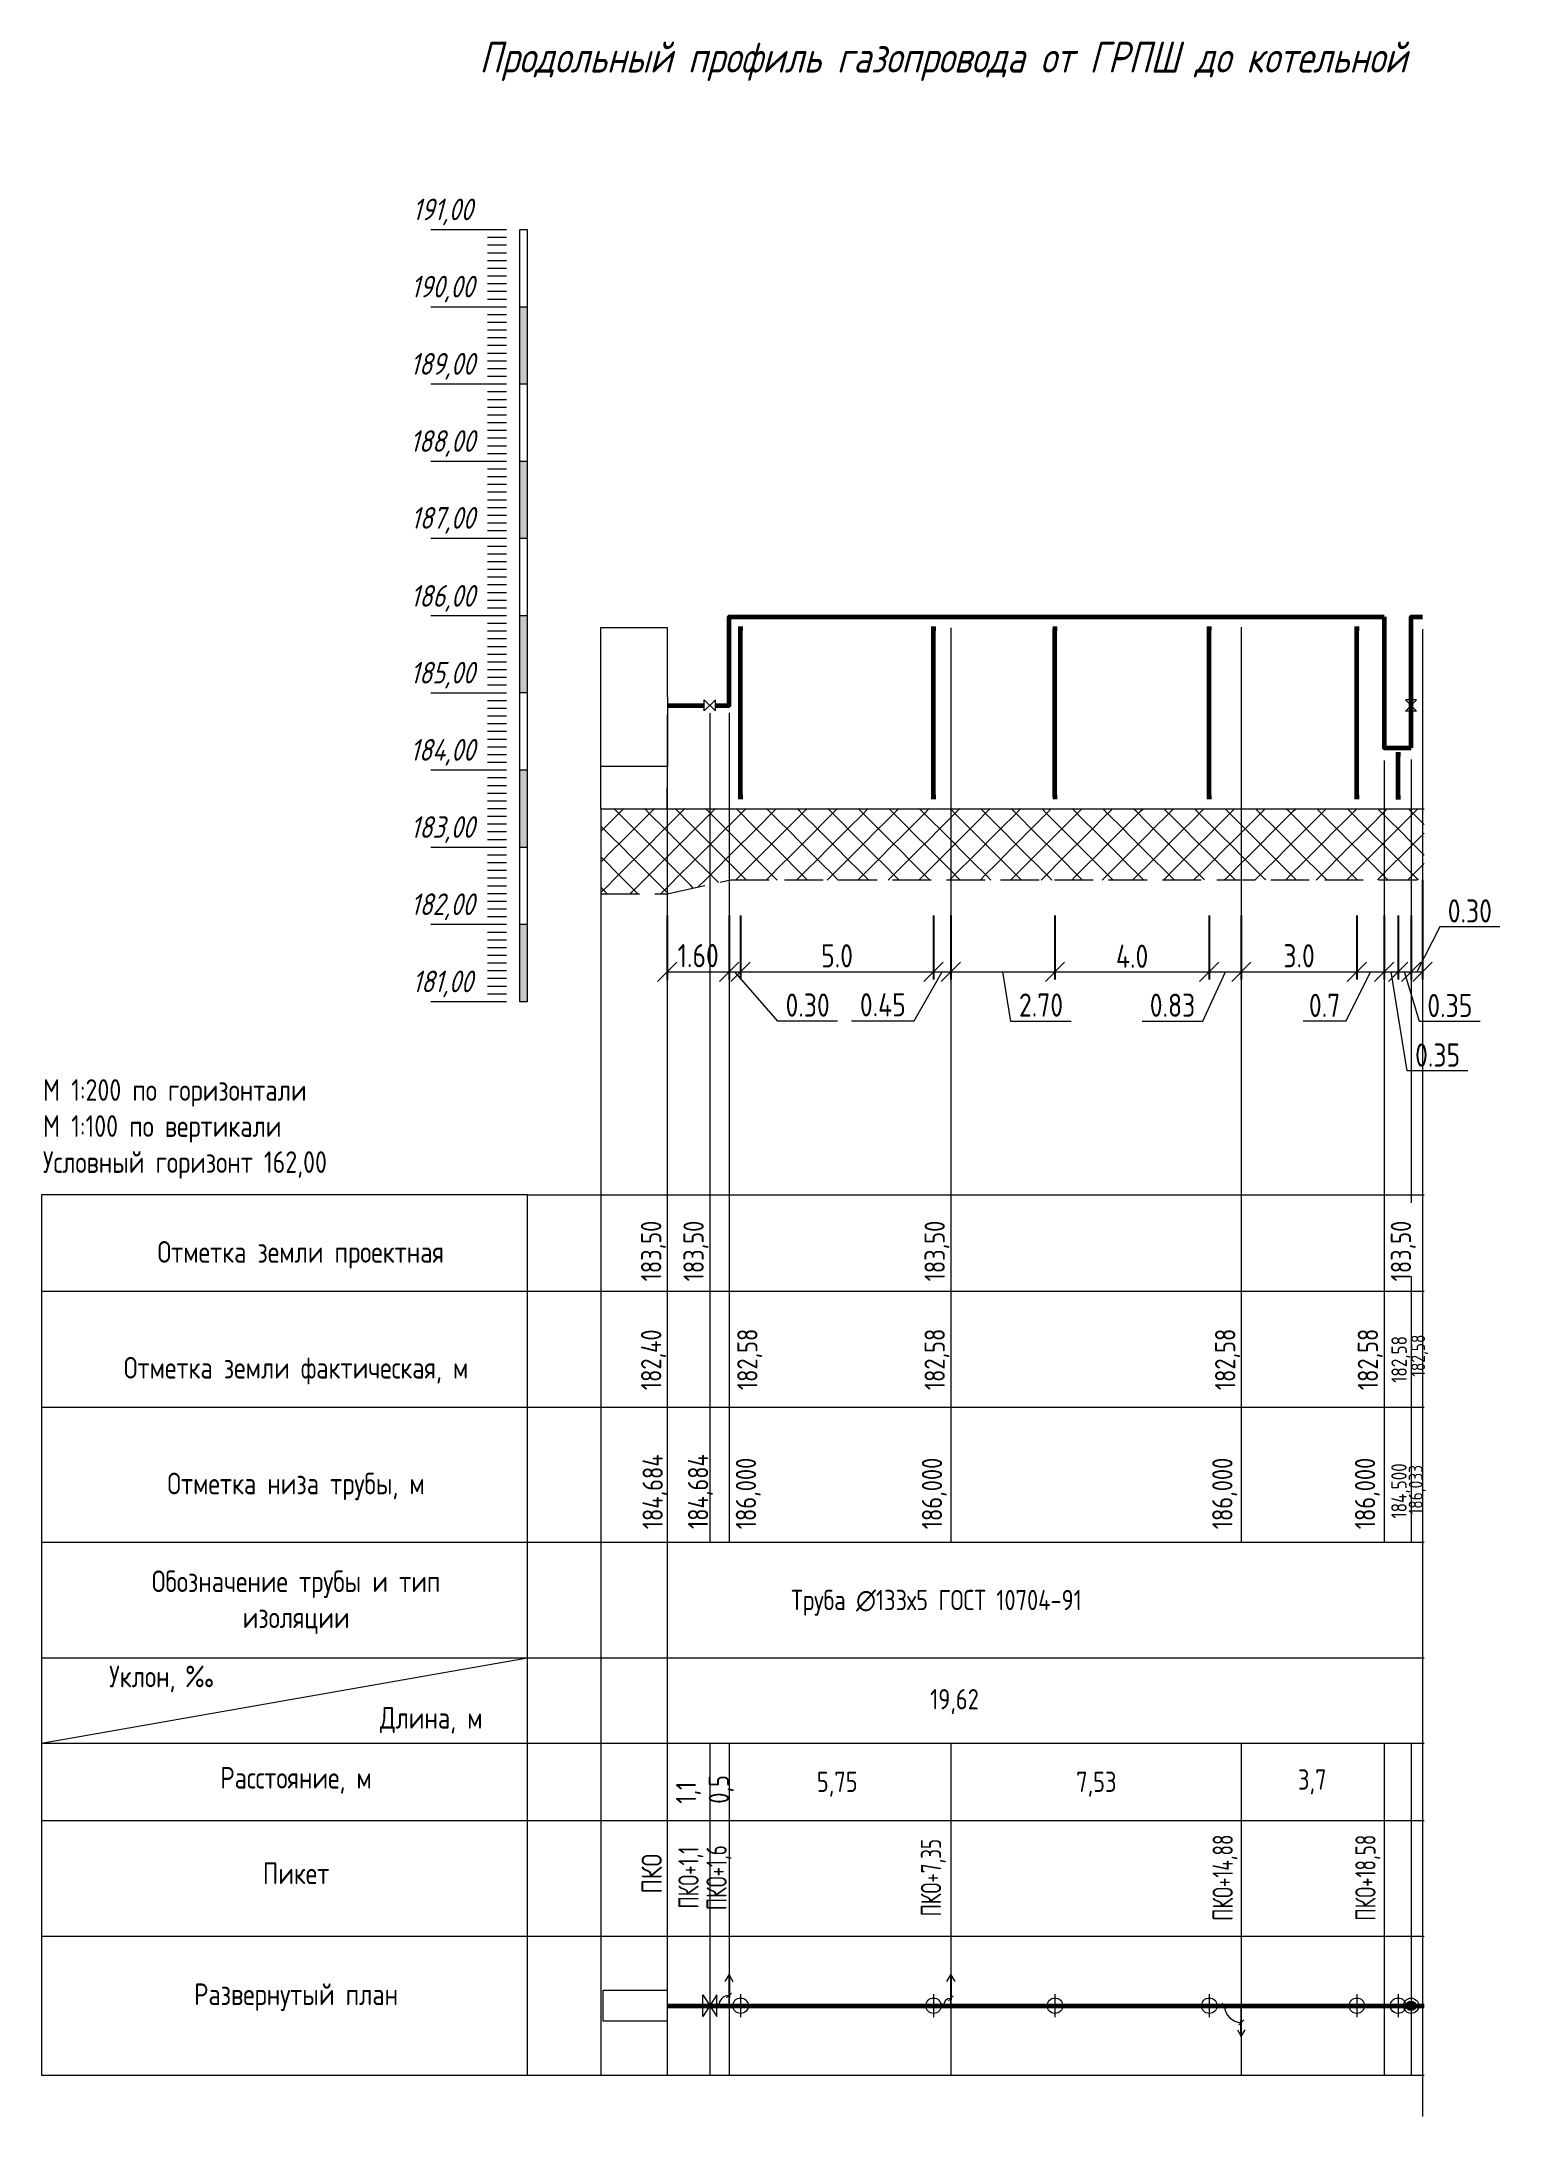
# Model space of a CAD drawing. Header units: inches. Extents: x -228863 to 215834, y 14270 to 189847.
# Drawn here: x 190357 to 209269, y 38203 to 65083 of the extents above; entities that cross this region are included whole.
import ezdxf
from ezdxf.enums import TextEntityAlignment as Align

# ---------------------------------------------------------------- set-up
doc = ezdxf.new("R2010")
doc.units = ezdxf.units.IN
doc.header["$MEASUREMENT"] = 0
doc.linetypes.add('Cплошная', pattern=[0])
doc.linetypes.add('GOST2.303 4', pattern=[7, 5, -2, 0])
doc.layers.get('0').update_dxf_attribs({"linetype": 'CONTINUOUS', "lineweight": 20})
doc.layers.get('Defpoints').update_dxf_attribs({"linetype": 'CONTINUOUS'})
doc.layers.add('_ГП_ГАЗ', color=7, linetype='CONTINUOUS', lineweight=20)
doc.layers.add('ГСН', color=30, linetype='CONTINUOUS', lineweight=60)
doc.styles.add('GOST 2.304', font='CS_Gost2304.shx')
doc.styles.add('ГОСТ 2.304', font='CS_Gost2304.shx')
doc.dimstyles.new('ГОСТ', dxfattribs={"dimtxt": 3.5, "dimasz": 2.5, "dimexe": 1, "dimexo": 0, "dimgap": 0.5, "dimtad": 1, "dimdec": 0, "dimzin": 1, "dimdsep": 46, "dimtxsty": 'ГОСТ 2.304', "dimblk": 'OBLIQUE', "dimblk1": 'OBLIQUE', "dimblk2": 'OBLIQUE', "dimcen": 3.5, "dimaunit": 1, "dimadec": 0, "dimazin": 0, "dimtfac": 1, "dimtdec": 1, "dimtmove": 0, "dimatfit": 3, "dimldrblk": 'OBLIQUE', "dimfxl": 1, "dimlwd": 20, "dimarcsym": 0})

msp = doc.modelspace()

# ---------------------------------------------------------------- texts
at = {"style": 'GOST 2.304', "oblique": 15}
for s, height, p in [('Продольный профиль газопровода от ГРПШ до котельной', 400, (202043.514, 64827.501)), ('191,00', 280, (195555.612, 62875.237)), ('190,00', 280, (195555.612, 61875.036)), ('189,00', 280, (195555.612, 60875.136)), ('188,00', 280, (195555.612, 59875.236)), ('187,00', 280, (195559.431, 58879.737)), ('186,00', 280, (195557.606, 57869.052)), ('185,00', 280, (195555.612, 56874.536)), ('184,00', 280, (195555.612, 55874.637)), ('183,00', 280, (195555.612, 54874.737)), ('182,00', 280, (195555.612, 53874.837)), ('181,00', 280, (195555.612, 52874.937))]:
    msp.add_text(s, height=height, dxfattribs=at).set_placement(p, align=Align.MIDDLE)
at = {"linetype": 'Continuous', "ltscale": 75, "style": 'ГОСТ 2.304'}
for s, height, p in [('183,50', 262.5, (198390.975, 49021.681)), ('183,50', 262.5, (198940.975, 49021.681)), ('183,50', 262.5, (202065.975, 49021.681)), ('183,50', 262.5, (208109.024, 49021.681)), ('182,58', 262.5, (199638.04, 47612.62)), ('182,58', 262.5, (202065.975, 47612.62)), ('182,58', 262.5, (205830.975, 47612.62)), ('182,58', 262.5, (207680.975, 47612.62)), ('182,40', 262.5, (198390.975, 47612.62)), ('182,58', 200, (208054.568, 47707.273)), ('182,58', 180, (208290.01, 47786.217)), ('184,684', 262.5, (198410.562, 45811.105)), ('184,684', 262.5, (198999.41, 45813.907)), ('186,000', 262.5, (199619.72, 45811.105)), ('186,000', 262.5, (202030.831, 45811.105)), ('186,000', 262.5, (205794.059, 45811.105)), ('186,000', 262.5, (207644.059, 45811.105)), ('184,500', 200, (208052.246, 45948.45)), ('186,033', 180, (208259.024, 46003.014)), ('1,1', 262.5, (198843.64, 42254.837)), ('0,5', 262.5, (199269.024, 42254.837))]:
    msp.add_text(s, height=height, rotation=90, dxfattribs=at).set_placement(p)
for s, p in [('Труба ∅133х5 ГОСТ 10704-91', (200074.965, 44762.168)), ('19,62', (201875.283, 43477.239)), ('5,75', (200407.344, 42407.128)), ('7,53', (203768.378, 42407.128)), ('3,7', (206643.42, 42436.694))]:
    msp.add_text(s, height=262.5, dxfattribs=at).set_placement(p)
at = {"insert": (193104.358, 50995.453), "char_height": 280, "attachment_point": 5, "style": 'GOST 2.304'}
msp.add_mtext_dynamic_manual_height_columns('\\pxql;М 1:200 по горизонтали\\PМ 1:100 по вертикали\\PУсловный горизонт 162,00', width=5455.61782, gutter_width=25, heights=[-1333.96], dxfattribs=at)
at = {"char_height": 280, "attachment_point": 5, "style": 'GOST 2.304'}
for s, insert, width in [('\\pxqc;Отметка земли проектная', (193717.751, 49364.891), 4907.5111), ('\\pxqc;Отметка земли фактическая, м', (193657.466, 47864.891), 6000), ('\\pxqc;Отметка низа трубы, м', (193657.466, 46364.891), 6000), ('\\pxqc;Обозначение трубы и тип изоляции', (193657.466, 44864.891), 4367.28279), ('Уклон, ‰', (191928.977, 43870.844), 4367.28279), ('Длина, м', (195408.795, 43334.879), 4367.28279), ('\\pxqc;Расстояние, м', (193657.466, 42558.189), 4367.28279), ('\\pxqc;Пикет', (193657.466, 41354.171), 4367.28279), ('\\pxqc;Развернутый план', (193657.466, 39748.222), 4367.28279)]:
    msp.add_mtext(s, dxfattribs=dict(at, insert=insert, width=width))
at = {"linetype": 'Continuous', "ltscale": 75, "insert": (198267.369, 41347.963), "char_height": 262.5, "width": 1085.49631, "attachment_point": 5, "rotation": 90, "style": 'ГОСТ 2.304'}
msp.add_mtext('ПКО', dxfattribs=at)
at = {"layer": '_ГП_ГАЗ', "linetype": 'Cплошная', "lineweight": 20, "ltscale": 25, "char_height": 262.5, "attachment_point": 5, "rotation": 90, "style": 'ГОСТ 2.304'}
for s, insert, width in [('{\\W0.85;ПКО+1,1}', (198774.601, 41296.626), 1369.06867), ('{\\W0.85;ПКО+1,6}', (199138.625, 41296.626), 1369.06867), ('{\\W0.85;ПКО+7,35}', (201917.79, 41296.626), 1085.49631), ('{\\W0.85;ПКО+14,88}', (205698.868, 41296.626), 1085.49631), ('{\\W0.85;ПКО+18,58}', (207548.868, 41296.626), 1085.49631)]:
    msp.add_mtext(s, dxfattribs=dict(at, insert=insert, width=width))

# ---------------------------------------------------------------- blocks, each defined once
blk = doc.blocks.new('_Oblique')
at = {"color": 0, "linetype": 'ByBlock', "lineweight": -2}
blk.add_line((-0.5, -0.5), (0.5, 0.5), dxfattribs=at)
blk = doc.blocks.new('*D181')
at = {"layer": '_ГП_ГАЗ', "color": 0, "lineweight": -2}
for p, q in [((199269, 40038), (199269, 39745)), ((199258, 39638), (199112, 39638))]:
    blk.add_line(p, q, dxfattribs=at)
at = {"layer": '_ГП_ГАЗ', "color": 0, "lineweight": 20}
blk.add_arc((199269, 39638), 132, 90, 180, dxfattribs=at)
at = {"layer": 'Defpoints', "color": 0}
for p in [(199269, 40038), (199203, 39752), (199258, 39638), (199269, 39638)]:
    blk.add_point(p, dxfattribs=at)
at = {"layer": '_ГП_ГАЗ', "color": 0, "lineweight": 20, "xscale": 62.50000000000001, "yscale": 62.50000000000001, "zscale": 62.50000000000001}
blk.add_blockref('_Oblique', (199269, 39770), dxfattribs=at)
at = {"layer": '_ГП_ГАЗ', "color": 0, "lineweight": 20, "xscale": 62.50000000000001, "yscale": 62.50000000000001, "zscale": 62.50000000000001, "rotation": 270}
blk.add_blockref('_Oblique', (199137, 39638), dxfattribs=at)
blk = doc.blocks.new('*D182')
at = {"layer": '_ГП_ГАЗ', "color": 0, "lineweight": -2}
for p, q in [((202144, 40038), (202144, 39708)), ((202133, 39638), (202023, 39638))]:
    blk.add_line(p, q, dxfattribs=at)
at = {"layer": '_ГП_ГАЗ', "color": 0, "lineweight": 20}
blk.add_arc((202144, 39638), 95.6, 90, 180, dxfattribs=at)
at = {"layer": 'Defpoints', "color": 0}
for p in [(202144, 40038), (202061, 39686), (202133, 39638), (202144, 39638)]:
    blk.add_point(p, dxfattribs=at)
at = {"layer": '_ГП_ГАЗ', "color": 0, "lineweight": 20, "xscale": 62.50000000000001, "yscale": 62.50000000000001, "zscale": 62.50000000000001, "rotation": 270}
blk.add_blockref('_Oblique', (202048, 39638), dxfattribs=at)
at = {"layer": '_ГП_ГАЗ', "color": 0, "lineweight": 20, "xscale": 62.50000000000001, "yscale": 62.50000000000001, "zscale": 62.50000000000001}
blk.add_blockref('_Oblique', (202144, 39733), dxfattribs=at)
blk = doc.blocks.new('*D183')
at = {"color": 0, "lineweight": -2, "ltscale": 100}
for p, q in [((199269, 53761), (199269, 52933)), ((199419, 53761), (199419, 52933))]:
    blk.add_line(p, q, dxfattribs=at)
at = {"color": 0, "lineweight": 20, "ltscale": 100}
for p, q in [((199269, 53033), (199419, 53033)), ((199900, 52393), (199344, 53033)), ((200675, 52393), (199900, 52393))]:
    blk.add_line(p, q, dxfattribs=at)
at = {"layer": 'Defpoints', "color": 0}
for p in [(199269, 53761), (199419, 53761), (199419, 53033)]:
    blk.add_point(p, dxfattribs=at)
at = {"color": 0, "lineweight": 20, "xscale": 250, "yscale": 250, "zscale": 250, "rotation": 180}
blk.add_blockref('_Oblique', (199269, 53033), dxfattribs=at)
at = {"color": 0, "lineweight": 20, "xscale": 250, "yscale": 250, "zscale": 250}
blk.add_blockref('_Oblique', (199419, 53033), dxfattribs=at)
at = {"color": 0, "linetype": 'ByBlock', "lineweight": 25, "ltscale": 50, "insert": (200288, 52600), "char_height": 300, "attachment_point": 5, "style": 'ГОСТ 2.304'}
blk.add_mtext('0.30', dxfattribs=at)
blk = doc.blocks.new('*D184')
at = {"color": 0, "lineweight": -2}
for p, q in [((199419, 53761), (199419, 52933)), ((201919, 53761), (201919, 52933))]:
    blk.add_line(p, q, dxfattribs=at)
at = {"color": 0, "lineweight": 20}
blk.add_line((199419, 53033), (201919, 53033), dxfattribs=at)
at = {"layer": 'Defpoints', "color": 0}
for p in [(199419, 53761), (201919, 53761), (201919, 53033)]:
    blk.add_point(p, dxfattribs=at)
at = {"color": 0, "lineweight": 20, "xscale": 250, "yscale": 250, "zscale": 250, "rotation": 180}
blk.add_blockref('_Oblique', (199419, 53033), dxfattribs=at)
at = {"color": 0, "lineweight": 20, "xscale": 250, "yscale": 250, "zscale": 250}
blk.add_blockref('_Oblique', (201919, 53033), dxfattribs=at)
at = {"color": 0, "linetype": 'ByBlock', "lineweight": 25, "ltscale": 50, "insert": (200669, 53239), "char_height": 300, "attachment_point": 5, "style": 'ГОСТ 2.304'}
blk.add_mtext('5.0', dxfattribs=at)
blk = doc.blocks.new('*D185')
at = {"color": 0, "lineweight": -2}
for p, q in [((201919, 53761), (201919, 52933)), ((202144, 53761), (202144, 52933))]:
    blk.add_line(p, q, dxfattribs=at)
at = {"color": 0, "lineweight": 20}
for p, q in [((201667, 52398), (202032, 53033)), ((201919, 53033), (202144, 53033)), ((200858, 52398), (201667, 52398))]:
    blk.add_line(p, q, dxfattribs=at)
at = {"layer": 'Defpoints', "color": 0}
for p in [(201919, 53761), (202144, 53761), (202144, 53033)]:
    blk.add_point(p, dxfattribs=at)
at = {"color": 0, "lineweight": 20, "xscale": 250, "yscale": 250, "zscale": 250, "rotation": 180}
blk.add_blockref('_Oblique', (201919, 53033), dxfattribs=at)
at = {"color": 0, "lineweight": 20, "xscale": 250, "yscale": 250, "zscale": 250}
blk.add_blockref('_Oblique', (202144, 53033), dxfattribs=at)
at = {"color": 0, "linetype": 'ByBlock', "lineweight": 25, "ltscale": 50, "insert": (201262, 52604), "char_height": 300, "attachment_point": 5, "style": 'ГОСТ 2.304'}
blk.add_mtext('0.45', dxfattribs=at)
blk = doc.blocks.new('*D186')
at = {"color": 0, "lineweight": -2}
for p, q in [((203494, 53761), (203494, 52933)), ((205494, 53761), (205494, 52933))]:
    blk.add_line(p, q, dxfattribs=at)
at = {"color": 0, "lineweight": 20}
blk.add_line((203494, 53033), (205494, 53033), dxfattribs=at)
at = {"layer": 'Defpoints', "color": 0}
for p in [(203494, 53761), (205494, 53761), (205494, 53033)]:
    blk.add_point(p, dxfattribs=at)
at = {"color": 0, "lineweight": 20, "xscale": 250, "yscale": 250, "zscale": 250, "rotation": 180}
blk.add_blockref('_Oblique', (203494, 53033), dxfattribs=at)
at = {"color": 0, "lineweight": 20, "xscale": 250, "yscale": 250, "zscale": 250}
blk.add_blockref('_Oblique', (205494, 53033), dxfattribs=at)
at = {"color": 0, "linetype": 'ByBlock', "lineweight": 25, "ltscale": 50, "insert": (204494, 53233), "char_height": 300, "attachment_point": 5, "style": 'ГОСТ 2.304'}
blk.add_mtext('4.0', dxfattribs=at)
blk = doc.blocks.new('*D187')
at = {"color": 0, "lineweight": -2, "ltscale": 100}
for p, q in [((207759, 53761), (207759, 52933)), ((207941, 53761), (207941, 52933))]:
    blk.add_line(p, q, dxfattribs=at)
at = {"color": 0, "lineweight": 20, "ltscale": 100}
for p, q in [((207759, 53033), (207941, 53033)), ((208059, 51747), (207850, 53033)), ((208846, 51747), (208059, 51747))]:
    blk.add_line(p, q, dxfattribs=at)
at = {"layer": 'Defpoints', "color": 0}
for p in [(207759, 53761), (207941, 53761), (207941, 53033)]:
    blk.add_point(p, dxfattribs=at)
at = {"color": 0, "lineweight": 20, "xscale": 250, "yscale": 250, "zscale": 250, "rotation": 180}
blk.add_blockref('_Oblique', (207759, 53033), dxfattribs=at)
at = {"color": 0, "lineweight": 20, "xscale": 250, "yscale": 250, "zscale": 250}
blk.add_blockref('_Oblique', (207941, 53033), dxfattribs=at)
at = {"color": 0, "linetype": 'ByBlock', "lineweight": 25, "ltscale": 50, "insert": (208453, 51953), "char_height": 300, "attachment_point": 5, "style": 'ГОСТ 2.304'}
blk.add_mtext('0.35', dxfattribs=at)
blk = doc.blocks.new('*D188')
at = {"color": 0, "lineweight": -2, "ltscale": 100}
for p, q in [((208259, 54223), (208259, 52933)), ((208109, 53761), (208109, 52933))]:
    blk.add_line(p, q, dxfattribs=at)
at = {"color": 0, "lineweight": 20, "ltscale": 100}
for p, q in [((208484, 53614), (208184, 53033)), ((209259, 53614), (208484, 53614)), ((208109, 53033), (208259, 53033))]:
    blk.add_line(p, q, dxfattribs=at)
at = {"layer": 'Defpoints', "color": 0}
for p in [(208259, 54223), (208109, 53761), (208259, 53033)]:
    blk.add_point(p, dxfattribs=at)
at = {"color": 0, "lineweight": 20, "xscale": 250, "yscale": 250, "zscale": 250, "rotation": 180}
blk.add_blockref('_Oblique', (208109, 53033), dxfattribs=at)
at = {"color": 0, "lineweight": 20, "xscale": 250, "yscale": 250, "zscale": 250}
blk.add_blockref('_Oblique', (208259, 53033), dxfattribs=at)
at = {"color": 0, "linetype": 'ByBlock', "lineweight": 25, "ltscale": 50, "insert": (208871, 53820), "char_height": 300, "attachment_point": 5, "style": 'ГОСТ 2.304'}
blk.add_mtext('0.30', dxfattribs=at)
blk = doc.blocks.new('*D189')
at = {"color": 0, "lineweight": -2, "ltscale": 100}
for p, q in [((198469, 53761), (198469, 52933)), ((199269, 53761), (199269, 52933))]:
    blk.add_line(p, q, dxfattribs=at)
at = {"color": 0, "lineweight": 20, "ltscale": 100}
blk.add_line((198469, 53033), (199269, 53033), dxfattribs=at)
at = {"layer": 'Defpoints', "color": 0}
for p in [(198469, 53761), (199269, 53761), (199269, 53033)]:
    blk.add_point(p, dxfattribs=at)
at = {"color": 0, "lineweight": 20, "xscale": 250, "yscale": 250, "zscale": 250, "rotation": 180}
blk.add_blockref('_Oblique', (198469, 53033), dxfattribs=at)
at = {"color": 0, "lineweight": 20, "xscale": 250, "yscale": 250, "zscale": 250}
blk.add_blockref('_Oblique', (199269, 53033), dxfattribs=at)
at = {"color": 0, "linetype": 'ByBlock', "lineweight": 25, "ltscale": 50, "insert": (198869, 53241), "char_height": 300, "attachment_point": 5, "style": 'ГОСТ 2.304'}
blk.add_mtext('1.60', dxfattribs=at)
blk = doc.blocks.new('*D190')
at = {"color": 0, "lineweight": -2, "ltscale": 100}
for p, q in [((202144, 53761), (202144, 52933)), ((203494, 53761), (203494, 52933))]:
    blk.add_line(p, q, dxfattribs=at)
at = {"color": 0, "lineweight": 20, "ltscale": 100}
for p, q in [((202144, 53033), (203494, 53033)), ((202921, 52389), (202819, 53033)), ((203704, 52389), (202921, 52389))]:
    blk.add_line(p, q, dxfattribs=at)
at = {"layer": 'Defpoints', "color": 0}
for p in [(202144, 53761), (203494, 53761), (203494, 53033)]:
    blk.add_point(p, dxfattribs=at)
at = {"color": 0, "lineweight": 20, "xscale": 250, "yscale": 250, "zscale": 250, "rotation": 180}
blk.add_blockref('_Oblique', (202144, 53033), dxfattribs=at)
at = {"color": 0, "lineweight": 20, "xscale": 250, "yscale": 250, "zscale": 250}
blk.add_blockref('_Oblique', (203494, 53033), dxfattribs=at)
at = {"color": 0, "linetype": 'ByBlock', "lineweight": 25, "ltscale": 50, "insert": (203313, 52601), "char_height": 300, "attachment_point": 5, "style": 'ГОСТ 2.304'}
blk.add_mtext('2.70', dxfattribs=at)
blk = doc.blocks.new('*D191')
at = {"color": 0, "lineweight": -2, "ltscale": 100}
for p, q in [((205494, 53761), (205494, 52933)), ((205909, 53761), (205909, 52933))]:
    blk.add_line(p, q, dxfattribs=at)
at = {"color": 0, "lineweight": 20, "ltscale": 100}
for p, q in [((205411, 52392), (205702, 53033)), ((205494, 53033), (205909, 53033)), ((204623, 52392), (205411, 52392))]:
    blk.add_line(p, q, dxfattribs=at)
at = {"layer": 'Defpoints', "color": 0}
for p in [(205494, 53761), (205909, 53761), (205909, 53033)]:
    blk.add_point(p, dxfattribs=at)
at = {"color": 0, "lineweight": 20, "xscale": 250, "yscale": 250, "zscale": 250, "rotation": 180}
blk.add_blockref('_Oblique', (205494, 53033), dxfattribs=at)
at = {"color": 0, "lineweight": 20, "xscale": 250, "yscale": 250, "zscale": 250}
blk.add_blockref('_Oblique', (205909, 53033), dxfattribs=at)
at = {"color": 0, "linetype": 'ByBlock', "lineweight": 25, "ltscale": 50, "insert": (205017, 52599), "char_height": 300, "attachment_point": 5, "style": 'ГОСТ 2.304'}
blk.add_mtext('0.83', dxfattribs=at)
blk = doc.blocks.new('*D192')
at = {"color": 0, "lineweight": -2, "ltscale": 100}
for p, q in [((207941, 53761), (207941, 52933)), ((208109, 53761), (208109, 52933))]:
    blk.add_line(p, q, dxfattribs=at)
at = {"color": 0, "lineweight": 20, "ltscale": 100}
for p, q in [((207941, 53033), (208109, 53033)), ((208218, 52389), (208025, 53033)), ((209006, 52389), (208218, 52389))]:
    blk.add_line(p, q, dxfattribs=at)
at = {"layer": 'Defpoints', "color": 0}
for p in [(207941, 53761), (208109, 53761), (208109, 53033)]:
    blk.add_point(p, dxfattribs=at)
at = {"color": 0, "lineweight": 20, "xscale": 250, "yscale": 250, "zscale": 250, "rotation": 180}
blk.add_blockref('_Oblique', (207941, 53033), dxfattribs=at)
at = {"color": 0, "lineweight": 20, "xscale": 250, "yscale": 250, "zscale": 250}
blk.add_blockref('_Oblique', (208109, 53033), dxfattribs=at)
at = {"color": 0, "linetype": 'ByBlock', "lineweight": 25, "ltscale": 50, "insert": (208612, 52595), "char_height": 300, "attachment_point": 5, "style": 'ГОСТ 2.304'}
blk.add_mtext('0.35', dxfattribs=at)
blk = doc.blocks.new('*D193')
at = {"layer": '_ГП_ГАЗ', "color": 0, "lineweight": -2}
for p, q in [((205898, 39638), (205668, 39638)), ((205909, 39238), (205909, 39447))]:
    blk.add_line(p, q, dxfattribs=at)
at = {"layer": '_ГП_ГАЗ', "color": 0, "lineweight": 20}
blk.add_arc((205909, 39638), 216, 180, 270, dxfattribs=at)
at = {"layer": 'Defpoints', "color": 0}
for p in [(205722, 39530), (205898, 39638), (205909, 39638), (205909, 39238)]:
    blk.add_point(p, dxfattribs=at)
at = {"layer": '_ГП_ГАЗ', "color": 0, "lineweight": 20, "xscale": 62.50000000000001, "yscale": 62.50000000000001, "zscale": 62.50000000000001, "rotation": 90}
blk.add_blockref('_Oblique', (205693, 39638), dxfattribs=at)
at = {"layer": '_ГП_ГАЗ', "color": 0, "lineweight": 20, "xscale": 62.50000000000001, "yscale": 62.50000000000001, "zscale": 62.50000000000001}
blk.add_blockref('_Oblique', (205909, 39422), dxfattribs=at)
blk = doc.blocks.new('*D194')
at = {"color": 0, "lineweight": -2}
for p, q in [((207759, 53761), (207759, 52933)), ((207406, 53666), (207406, 52933))]:
    blk.add_line(p, q, dxfattribs=at)
at = {"color": 0, "lineweight": 20}
for p, q in [((207267, 52397), (207583, 53033)), ((207406, 53033), (207759, 53033)), ((206709, 52397), (207267, 52397))]:
    blk.add_line(p, q, dxfattribs=at)
at = {"layer": 'Defpoints', "color": 0}
for p in [(207759, 53761), (207406, 53666), (207759, 53033)]:
    blk.add_point(p, dxfattribs=at)
at = {"color": 0, "lineweight": 20, "xscale": 250, "yscale": 250, "zscale": 250, "rotation": 180}
blk.add_blockref('_Oblique', (207406, 53033), dxfattribs=at)
at = {"color": 0, "lineweight": 20, "xscale": 250, "yscale": 250, "zscale": 250}
blk.add_blockref('_Oblique', (207759, 53033), dxfattribs=at)
at = {"color": 0, "linetype": 'ByBlock', "lineweight": 25, "ltscale": 50, "insert": (206988, 52597), "char_height": 300, "attachment_point": 5, "style": 'ГОСТ 2.304'}
blk.add_mtext('0.7', dxfattribs=at)
blk = doc.blocks.new('*D195')
at = {"color": 0, "lineweight": -2}
for p, q in [((205909, 53761), (205909, 52933)), ((207406, 53761), (207406, 52933))]:
    blk.add_line(p, q, dxfattribs=at)
at = {"color": 0, "lineweight": 20}
blk.add_line((205909, 53033), (207406, 53033), dxfattribs=at)
at = {"layer": 'Defpoints', "color": 0}
for p in [(205909, 53761), (207406, 53761), (207406, 53033)]:
    blk.add_point(p, dxfattribs=at)
at = {"color": 0, "lineweight": 20, "xscale": 250, "yscale": 250, "zscale": 250, "rotation": 180}
blk.add_blockref('_Oblique', (205909, 53033), dxfattribs=at)
at = {"color": 0, "lineweight": 20, "xscale": 250, "yscale": 250, "zscale": 250}
blk.add_blockref('_Oblique', (207406, 53033), dxfattribs=at)
at = {"color": 0, "linetype": 'ByBlock', "lineweight": 25, "ltscale": 50, "insert": (206658, 53239), "char_height": 300, "attachment_point": 5, "style": 'ГОСТ 2.304'}
blk.add_mtext('3.0', dxfattribs=at)

# ---------------------------------------------------------------- dimensions: what is measured, and where the dimension line sits
at = {"lineweight": 25, "ltscale": 100}
for base, p1, p2, text, picture, middle in [((208259.024, 53032.6), (208109.024, 53761.259), (208259.024, 54222.93), '0.30', '*D188', (208533.511, 53613.52)), ((207941.205, 53032.6), (207759.024, 53761.259), (207941.205, 53761.259), '0.35', '*D187', (208109.024, 51747.084))]:
    dim = msp.add_linear_dim(base=base, p1=p1, p2=p2, text=text, dimstyle='ГОСТ', override={"dimscale": 100, "dimtxt": 3, "dimdec": 2, "dimlfac": 0.002, "dimtmove": 1}, dxfattribs=at)
    dim.commit()
    dim.dimension.update_dxf_attribs({"geometry": picture, "text_midpoint": middle, "dimtype": 160})
for base, p1, p2, picture, middle in [((199269.024, 53032.6), (198469.024, 53761.259), (199269.024, 53761.259), '*D189', (198869.024, 53032.6)), ((199419.024, 53032.6), (199269.024, 53761.259), (199419.024, 53761.259), '*D183', (199950.237, 52393.301)), ((203494.024, 53032.6), (202144.024, 53761.259), (203494.024, 53761.259), '*D190', (202971.28, 52389.423)), ((205909.024, 53032.6), (205494.024, 53761.259), (205909.024, 53761.259), '*D191', (205360.574, 52392.358))]:
    dim = msp.add_linear_dim(base=base, p1=p1, p2=p2, dimstyle='ГОСТ', override={"dimscale": 100, "dimtxt": 3, "dimdec": 2, "dimlfac": 0.002, "dimtmove": 1}, dxfattribs=at)
    dim.commit()
    dim.dimension.update_dxf_attribs({"geometry": picture, "text_midpoint": middle, "dimtype": 160})
at = {"lineweight": 25}
for base, p1, p2, override, picture, middle in [((201919.024, 53032.6), (199419.024, 53761.259), (201919.024, 53761.259), {"dimscale": 100, "dimtxt": 3, "dimdec": 1, "dimlfac": 0.002}, '*D184', (200669.024, 53238.814)), ((205494.024, 53032.6), (203494.024, 53761.259), (205494.024, 53761.259), {"dimscale": 100, "dimtxt": 3, "dimdec": 1, "dimlfac": 0.002, "dimtmove": 1}, '*D186', (204494.024, 53232.6))]:
    dim = msp.add_linear_dim(base=base, p1=p1, p2=p2, dimstyle='ГОСТ', override=override, dxfattribs=at)
    dim.commit()
    dim.dimension.update_dxf_attribs({"geometry": picture, "text_midpoint": middle})
for base, p1, p2, override, picture, middle in [((202144.024, 53032.6), (201919.024, 53761.259), (202144.024, 53761.259), {"dimscale": 100, "dimtxt": 3, "dimdec": 2, "dimlfac": 0.002, "dimtmove": 1}, '*D185', (201617.438, 52397.782)), ((207406.27, 53032.6), (205909.024, 53761.259), (207406.27, 53761.259), {"dimscale": 100, "dimtxt": 3, "dimdec": 1, "dimlfac": 0.002, "dimtmove": 1}, '*D195', (206657.647, 53032.6)), ((207759.024, 53032.6), (207406.27, 53665.972), (207759.024, 53761.259), {"dimscale": 100, "dimtxt": 3, "dimdec": 1, "dimlfac": 0.002, "dimtmove": 1}, '*D194', (207216.759, 52396.571))]:
    dim = msp.add_linear_dim(base=base, p1=p1, p2=p2, dimstyle='ГОСТ', override=override, dxfattribs=at)
    dim.commit()
    dim.dimension.update_dxf_attribs({"geometry": picture, "text_midpoint": middle, "dimtype": 160})
at = {"lineweight": 25, "ltscale": 100}
dim = msp.add_linear_dim(base=(208109.024, 53032.6), p1=(207941.205, 53761.259), p2=(208109.024, 53761.259), text='0.35', dimstyle='ГОСТ', override={"dimscale": 100, "dimtxt": 3, "dimdec": 2, "dimlfac": 0.002, "dimtmove": 1}, dxfattribs=at)
dim.commit()
dim.dimension.update_dxf_attribs({"geometry": '*D192', "text_midpoint": (208268.207, 52595.174)})
at = {"layer": '_ГП_ГАЗ'}
for base, center, p1, p2, picture, middle in [((199203.039, 39752.104), (199269.024, 39637.814), (199269.024, 40037.814), (199258.231, 39637.814), '*D181', (199161.095, 39713.757)), ((202061.236, 39685.612), (202144.024, 39637.814), (202144.024, 40037.814), (202133.231, 39637.814), '*D182', (202144.024, 39733.409)), ((205722.085, 39529.885), (205909.024, 39637.814), (205909.024, 39237.814), (205898.231, 39637.814), '*D193', (205756.389, 39485.179))]:
    dim = msp.add_angular_dim_3p(base=base, center=center, p1=p1, p2=p2, text=' ', dimstyle='ГОСТ', override={"dimscale": 25}, dxfattribs=at)
    dim.commit()
    dim.dimension.update_dxf_attribs({"geometry": picture, "text_midpoint": middle, "dimtype": 165})

# ---------------------------------------------------------------- hatches: boundary and pattern name
h = msp.add_hatch(color=256)
h.dxf.hatch_style = 1
h.paths.add_polyline_path([(196657.466, 61647.331), (196557.137, 61647.331), (196557.137, 60647.331), (196657.466, 60647.331)])
h = msp.add_hatch(color=256)
h.dxf.hatch_style = 1
h.paths.add_polyline_path([(196557.137, 58647.531), (196657.466, 58647.531), (196657.466, 59647.431), (196557.137, 59647.431)])
h = msp.add_hatch(color=256)
h.dxf.hatch_style = 1
h.paths.add_polyline_path([(196557.137, 56647.731), (196657.466, 56647.731), (196657.466, 57647.631), (196557.137, 57647.631)])
h = msp.add_hatch(color=256)
h.dxf.hatch_style = 1
h.paths.add_polyline_path([(196657.466, 55647.831), (196557.137, 55647.831), (196557.137, 54647.931), (196657.466, 54647.931)])
h = msp.add_hatch(color=256)
h.dxf.hatch_style = 1
h.paths.add_polyline_path([(196557.137, 52648.131), (196657.466, 52648.131), (196657.466, 53648.031), (196557.137, 53648.031)])
at = {"layer": 'ГСН', "linetype": 'Cплошная', "lineweight": 20, "ltscale": 20}
h = msp.add_hatch(dxfattribs=at)
h.set_pattern_fill('Грунт природного уплотнения', color=253, scale=200, pattern_type=2)
h.set_pattern_definition([(45, (291687.78, 56269.94), (-197.9899, 197.9899), [200]), (135, (291687.78, 56269.94), (-197.9899, -197.9899), [200])])
edge = h.paths.add_edge_path()
edge.add_line((197609.024, 55142.93), (197608.46, 54043.372))
edge.add_line((197608.46, 54043.372), (198471.036, 54043.372))
edge.add_line((198471.036, 54043.372), (199269.024, 54218.426))
edge.add_line((199269.024, 54218.426), (208279.024, 54222.93))
edge.add_line((208279.024, 54222.93), (208279.024, 55142.93))
edge.add_line((208279.024, 55142.93), (197609.027, 55147.403))
at = {"layer": 'ГСН', "linetype": 'Cплошная', "lineweight": 60, "ltscale": 20}
h = msp.add_hatch(color=256, dxfattribs=at)
h.dxf.hatch_style = 1
edge = h.paths.add_edge_path()
edge.add_arc((208109.024, 39637.814), 60.201, 359.64, 719.64)

# ---------------------------------------------------------------- linework, layer by layer
for p, q in [((196385.2, 62642.93), (195402.897, 62642.93)), ((196385.2, 62542.93), (196139.624, 62542.93)), ((196385.2, 62442.93), (196139.624, 62442.93)), ((196385.2, 62342.93), (196139.624, 62342.93)), ((196385.2, 62242.93), (196139.624, 62242.93)), ((196385.2, 62142.93), (196139.624, 62142.93)), ((196385.2, 62042.93), (196139.624, 62042.93)), ((196385.2, 61942.93), (196139.624, 61942.93)), ((196385.2, 61842.93), (196139.624, 61842.93)), ((196385.2, 61642.93), (195402.897, 61642.93)), ((196385.2, 61742.93), (196139.624, 61742.93)), ((196385.2, 61542.93), (196139.624, 61542.93)), ((196385.2, 61442.93), (196139.624, 61442.93)), ((196385.2, 61342.93), (196139.624, 61342.93)), ((196385.2, 61242.93), (196139.624, 61242.93)), ((196385.2, 61142.93), (196139.624, 61142.93)), ((196385.2, 61042.93), (196139.624, 61042.93)), ((196385.2, 60942.93), (196139.624, 60942.93)), ((196385.2, 60842.93), (196139.624, 60842.93)), ((196385.2, 60642.93), (195402.897, 60642.93)), ((196385.2, 60742.93), (196139.624, 60742.93)), ((196385.2, 60542.93), (196139.624, 60542.93)), ((196385.2, 60442.93), (196139.624, 60442.93)), ((196385.2, 60342.93), (196139.624, 60342.93)), ((196385.2, 60242.93), (196139.624, 60242.93)), ((196385.2, 60142.93), (196139.624, 60142.93)), ((196385.2, 60042.93), (196139.624, 60042.93)), ((196385.2, 59942.93), (196139.624, 59942.93)), ((196385.2, 59842.93), (196139.624, 59842.93)), ((196385.2, 59742.93), (196139.624, 59742.93)), ((196385.2, 59642.93), (195402.897, 59642.93)), ((196385.2, 59542.93), (196139.624, 59542.93)), ((196385.2, 59442.93), (196139.624, 59442.93)), ((196385.2, 59342.93), (196139.624, 59342.93)), ((196385.2, 59242.93), (196139.624, 59242.93)), ((196385.2, 59142.93), (196139.624, 59142.93)), ((196385.2, 59042.93), (196139.624, 59042.93)), ((196385.2, 58942.93), (196139.624, 58942.93)), ((196385.2, 58642.93), (195402.897, 58642.93)), ((196385.2, 58842.93), (196139.624, 58842.93)), ((196385.2, 58742.93), (196139.624, 58742.93)), ((196557.137, 58647.531), (196657.466, 58647.531)), ((196385.2, 58542.93), (196139.624, 58542.93)), ((196385.2, 58442.93), (196139.624, 58442.93)), ((196385.2, 58342.93), (196139.624, 58342.93)), ((196385.2, 58242.93), (196139.624, 58242.93)), ((196385.2, 58142.93), (196139.624, 58142.93)), ((196385.2, 58042.93), (196139.624, 58042.93)), ((196385.2, 57942.93), (196139.624, 57942.93)), ((196385.2, 57842.93), (196139.624, 57842.93)), ((196385.2, 57642.93), (195402.897, 57642.93)), ((196385.2, 57742.93), (196139.624, 57742.93)), ((196385.2, 57542.93), (196139.624, 57542.93)), ((196557.137, 57647.631), (196657.466, 57647.631)), ((196385.2, 57442.93), (196139.624, 57442.93)), ((196385.2, 57342.93), (196139.624, 57342.93)), ((196385.2, 57242.93), (196139.624, 57242.93)), ((196385.2, 57142.93), (196139.624, 57142.93)), ((196385.2, 57042.93), (196139.624, 57042.93)), ((196385.2, 56942.93), (196139.624, 56942.93)), ((196385.2, 56842.93), (196139.624, 56842.93)), ((196385.2, 56742.93), (196139.624, 56742.93)), ((196385.2, 56642.93), (195402.897, 56642.93)), ((196385.2, 56542.93), (196139.624, 56542.93)), ((196557.137, 56647.731), (196657.466, 56647.731)), ((196385.2, 56442.93), (196139.624, 56442.93)), ((196385.2, 56342.93), (196139.624, 56342.93)), ((196385.2, 56242.93), (196139.624, 56242.93)), ((196385.2, 56142.93), (196139.624, 56142.93)), ((196385.2, 56042.93), (196139.624, 56042.93)), ((196385.2, 55942.93), (196139.624, 55942.93)), ((196385.2, 55642.93), (195402.897, 55642.93)), ((196385.2, 55842.93), (196139.624, 55842.93)), ((196385.2, 55742.93), (196139.624, 55742.93)), ((196385.2, 55542.93), (196139.624, 55542.93)), ((196385.2, 55442.93), (196139.624, 55442.93)), ((196385.2, 55342.93), (196139.624, 55342.93)), ((196385.2, 55242.93), (196139.624, 55242.93)), ((196385.2, 55142.93), (196139.624, 55142.93)), ((196385.2, 55042.93), (196139.624, 55042.93)), ((196385.2, 54942.93), (196139.624, 54942.93)), ((196385.2, 54842.93), (196139.624, 54842.93)), ((196385.2, 54642.93), (195402.897, 54642.93)), ((196385.2, 54742.93), (196139.624, 54742.93)), ((196385.2, 54542.93), (196139.624, 54542.93)), ((196385.2, 54442.93), (196139.624, 54442.93)), ((196385.2, 54342.93), (196139.624, 54342.93)), ((196385.2, 54242.93), (196139.624, 54242.93)), ((196385.2, 54142.93), (196139.624, 54142.93)), ((196385.2, 54042.93), (196139.624, 54042.93)), ((196385.2, 53942.93), (196139.624, 53942.93)), ((196385.2, 53842.93), (196139.624, 53842.93)), ((196385.2, 53642.93), (195402.897, 53642.93)), ((196385.2, 53742.93), (196139.624, 53742.93)), ((196385.2, 53542.93), (196139.624, 53542.93)), ((196385.2, 53442.93), (196139.624, 53442.93)), ((196385.2, 53342.93), (196139.624, 53342.93)), ((196385.2, 53242.93), (196139.624, 53242.93)), ((196385.2, 53142.93), (196139.624, 53142.93)), ((196385.2, 53042.93), (196139.624, 53042.93)), ((196385.2, 52942.93), (196139.624, 52942.93)), ((196385.2, 52842.93), (196139.624, 52842.93)), ((196385.2, 52742.93), (196139.624, 52742.93)), ((196385.2, 52642.93), (195402.897, 52642.93)), ((196657.466, 50142.93), (208279.024, 50142.93)), ((190357.466, 48892.93), (208279.024, 48892.93)), ((190357.466, 47392.93), (208279.024, 47392.93)), ((190357.466, 47392.93), (208279.024, 47392.93)), ((190357.466, 45642.93), (208279.024, 45642.93)), ((190357.466, 45642.93), (208279.024, 45642.93)), ((190357.466, 44142.93), (206229.024, 44142.93)), ((190357.466, 44142.93), (208279.024, 44142.93)), ((190357.466, 43037.814), (208279.024, 43037.814)), ((190357.466, 42037.814), (208279.024, 42037.814))]:
    msp.add_line(p, q)
at = {"color": 3, "linetype": 'Cплошная', "lineweight": 20, "ltscale": 10}
for p, q in [((202144.024, 57489.595), (202144.024, 45642.93)), ((205909.024, 57495.305), (205909.024, 45642.93)), ((208259.024, 57469.714), (208259.024, 38202.913)), ((198469.024, 56361.358), (198469.024, 46732.059)), ((198469.024, 56361.358), (198469.024, 38737.814)), ((199019.024, 56381.239), (199019.024, 45642.93)), ((199269.024, 56387.866), (199269.024, 45642.93)), ((207759.024, 55769.903), (207759.024, 45642.93)), ((208109.024, 55779.844), (208109.024, 50037.654)), ((197609.024, 55142.93), (197609.024, 38737.814)), ((208109.024, 49082.848), (208109.024, 45642.93)), ((199019.024, 43037.814), (199019.024, 38737.814)), ((199269.024, 43037.814), (199269.024, 38737.814)), ((202144.024, 43037.814), (202144.024, 38737.814)), ((205909.024, 43037.814), (205909.024, 38737.814)), ((207759.024, 43037.814), (207759.024, 38737.814)), ((208109.024, 43037.814), (208109.024, 38737.814))]:
    msp.add_line(p, q, dxfattribs=at)
at = {"extrusion": (0, 1, 0)}
for points, elevation in [([(-196557.137, 0), (-196657.466, 0)], 62647.331), ([(-196557.137, 0), (-196657.466, 0)], 61647.331), ([(-196557.137, 0), (-196657.466, 0)], 60647.331), ([(-196557.137, 0), (-196657.466, 0)], 59647.431), ([(-196557.137, 0), (-196657.466, 0)], 55647.831), ([(-196557.137, 0), (-196657.466, 0)], 54647.931), ([(-196557.137, 0), (-196657.466, 0)], 53648.031), ([(-196557.137, 0), (-196657.466, 0)], 52648.131), ([(-196657.466, 0), (-190357.466, 0)], 50142.93), ([(-190357.466, 0), (-196657.466, 0)], 38737.814)]:
    msp.add_lwpolyline(points, dxfattribs=dict(at, elevation=elevation))
at = {"extrusion": (1, 0, 0)}
for points, elevation in [([(55653.656, 0), (62642.93, 0)], 196557.137), ([(52642.93, 0), (62642.93, 0)], 196557.137), ([(55653.656, 0), (62642.93, 0)], 196657.466), ([(52642.93, 0), (62642.93, 0)], 196657.466), ([(54647.931, 0), (55307.931, 0)], 196657.466), ([(50142.93, 0), (38737.814, 0)], 190357.466), ([(38737.814, 0), (50142.93, 0)], 196657.466)]:
    msp.add_lwpolyline(points, dxfattribs=dict(at, elevation=elevation))
at = {"linetype": 'Continuous', "lineweight": 20, "ltscale": 100}
msp.add_lwpolyline([(197609.024, 55142.93), (208279.024, 55142.93)], dxfattribs=at)
at = {"linetype": 'GOST2.303 4', "lineweight": 20, "ltscale": 100}
msp.add_lwpolyline([(197609.024, 54043.371), (198469.024, 54042.93), (199289.555, 54222.93), (208279.024, 54222.93)], dxfattribs=at)
for points in [[(190357.466, 43037.814), (196657.466, 44142.93)], [(190357.466, 40537.814), (208279.024, 40537.814)], [(193440.13, 38737.814), (208279.024, 38737.814)]]:
    msp.add_lwpolyline(points)
at = {"layer": '_ГП_ГАЗ', "color": 254, "linetype": 'Cплошная', "lineweight": 20, "ltscale": 25}
msp.add_line((196657.466, 38737.814), (196657.466, 40537.814), dxfattribs=at)
at = {"layer": '_ГП_ГАЗ', "linetype": 'Cплошная', "lineweight": 60, "ltscale": 25}
msp.add_line((198469.024, 39637.814), (208279.024, 39637.814), dxfattribs=at)
at = {"layer": '_ГП_ГАЗ', "linetype": 'Cплошная', "lineweight": 20, "ltscale": 25}
for points in [[(199219.024, 39951.212), (199269.024, 40037.814), (199269.024, 39637.814), (199269.024, 40037.814), (199319.024, 39951.212)], [(202094.024, 39951.212), (202144.024, 40037.814), (202144.024, 39637.814), (202144.024, 40037.814), (202194.024, 39951.212)], [(205859.024, 39324.417), (205909.024, 39237.814), (205909.024, 39637.814), (205909.024, 39237.814), (205959.024, 39324.417)]]:
    msp.add_lwpolyline(points, dxfattribs=at)
at = {"layer": 'ГСН', "linetype": 'Cплошная', "lineweight": 60, "ltscale": 10}
for p, q in [((199389.024, 57478.464), (199449.024, 57478.464)), ((199419.024, 55299.508), (199419.024, 57478.464)), ((201889.024, 57478.464), (201949.024, 57478.464)), ((201919.024, 55299.508), (201919.024, 57478.464)), ((203464.024, 57478.464), (203524.024, 57478.464)), ((203494.024, 55299.508), (203494.024, 57478.464)), ((205464.024, 57478.464), (205524.024, 57478.464)), ((205494.024, 55299.508), (205494.024, 57478.464)), ((207376.27, 57478.464), (207436.27, 57478.464)), ((207406.27, 55299.508), (207406.27, 57478.464)), ((207911.205, 55851.668), (207971.205, 55851.668)), ((207941.205, 55291.938), (207941.205, 55851.668)), ((199389.024, 55299.508), (199449.024, 55299.508)), ((201889.024, 55299.508), (201949.024, 55299.508)), ((203464.024, 55299.508), (203524.024, 55299.508)), ((205464.024, 55299.508), (205524.024, 55299.508)), ((207376.27, 55299.508), (207436.27, 55299.508)), ((207911.205, 55291.938), (207971.205, 55291.938))]:
    msp.add_line(p, q, dxfattribs=at)
at = {"layer": 'ГСН', "color": 7, "linetype": 'Cплошная', "lineweight": 20, "ltscale": 75}
msp.add_line((198469.024, 55142.489), (198469.626, 55691.987), dxfattribs=at)
at = {"layer": 'ГСН', "linetype": 'Cплошная', "lineweight": 20, "ltscale": 20}
for p, q in [((199419.024, 39787.814), (199419.024, 39487.814)), ((201919.024, 39787.814), (201919.024, 39487.814)), ((203494.024, 39787.814), (203494.024, 39487.814)), ((205494.024, 39787.814), (205494.024, 39487.814)), ((207406.27, 39787.814), (207406.27, 39487.814)), ((207941.205, 39787.814), (207941.205, 39487.814))]:
    msp.add_line(p, q, dxfattribs=at)
at = {"layer": 'ГСН', "linetype": 'Cплошная', "lineweight": 60, "ltscale": 10}
for points in [[(199092.887, 56482.059), (199269.024, 56482.059), (199269.024, 57632.059), (207759.024, 57632.059)], [(207759.024, 57632.059), (207759.024, 55932.059), (208109.024, 55932.059)], [(198469.024, 56482.059), (198945.161, 56482.059)]]:
    msp.add_lwpolyline(points, dxfattribs=at)
at = {"layer": 'ГСН', "linetype": 'Cплошная', "lineweight": 60, "ltscale": 20}
msp.add_lwpolyline([(208109.024, 55932.059), (208109.024, 57632.059), (208259.024, 57632.059)], dxfattribs=at)
at = {"layer": 'ГСН', "color": 7, "linetype": 'Cплошная', "lineweight": 20, "ltscale": 20}
for points in [[(197609.024, 55142.93), (197609.024, 57492.93), (198469.024, 57492.93), (198469.626, 55692.458), (197609.626, 55692.458)], [(197635.712, 39437.814), (197635.712, 39837.814), (198469.024, 39837.814), (198469.024, 39437.814), (197635.712, 39437.814)]]:
    msp.add_lwpolyline(points, dxfattribs=at)
at = {"layer": 'ГСН', "linetype": 'Cплошная', "lineweight": 20, "ltscale": 75}
for points in [[(198945.161, 56411.348), (198945.161, 56552.77), (199092.887, 56411.348), (199092.887, 56552.77), (198945.161, 56411.348)], [(208179.735, 56408.196), (208038.313, 56408.196), (208179.735, 56555.922), (208038.313, 56555.922), (208179.735, 56408.196)], [(198928.027, 39496.393), (198928.027, 39779.236), (199110.021, 39496.393), (199110.021, 39779.236), (198928.027, 39496.393)]]:
    msp.add_lwpolyline(points, dxfattribs=at)
at = {"layer": 'ГСН', "linetype": 'Cплошная', "lineweight": 20, "ltscale": 20}
for centre, radius in [((199419.024, 39637.814), 100), ((201919.024, 39637.814), 100), ((203494.024, 39637.814), 100), ((205494.024, 39637.814), 100), ((207406.27, 39637.814), 100), ((207941.205, 39637.814), 100), ((208109.024, 39637.814), 98.727), ((208109.024, 39637.814), 60.201)]:
    msp.add_circle(centre, radius, dxfattribs=at)

msp.set_redraw_order([(e.dxf.handle, doc.entitydb.next_handle()) for e in msp.query("TEXT MTEXT ATTDEF DIMENSION ARC_DIMENSION")])  # texts and dimensions are drawn at this point

doc.saveas('drawing.dxf')
